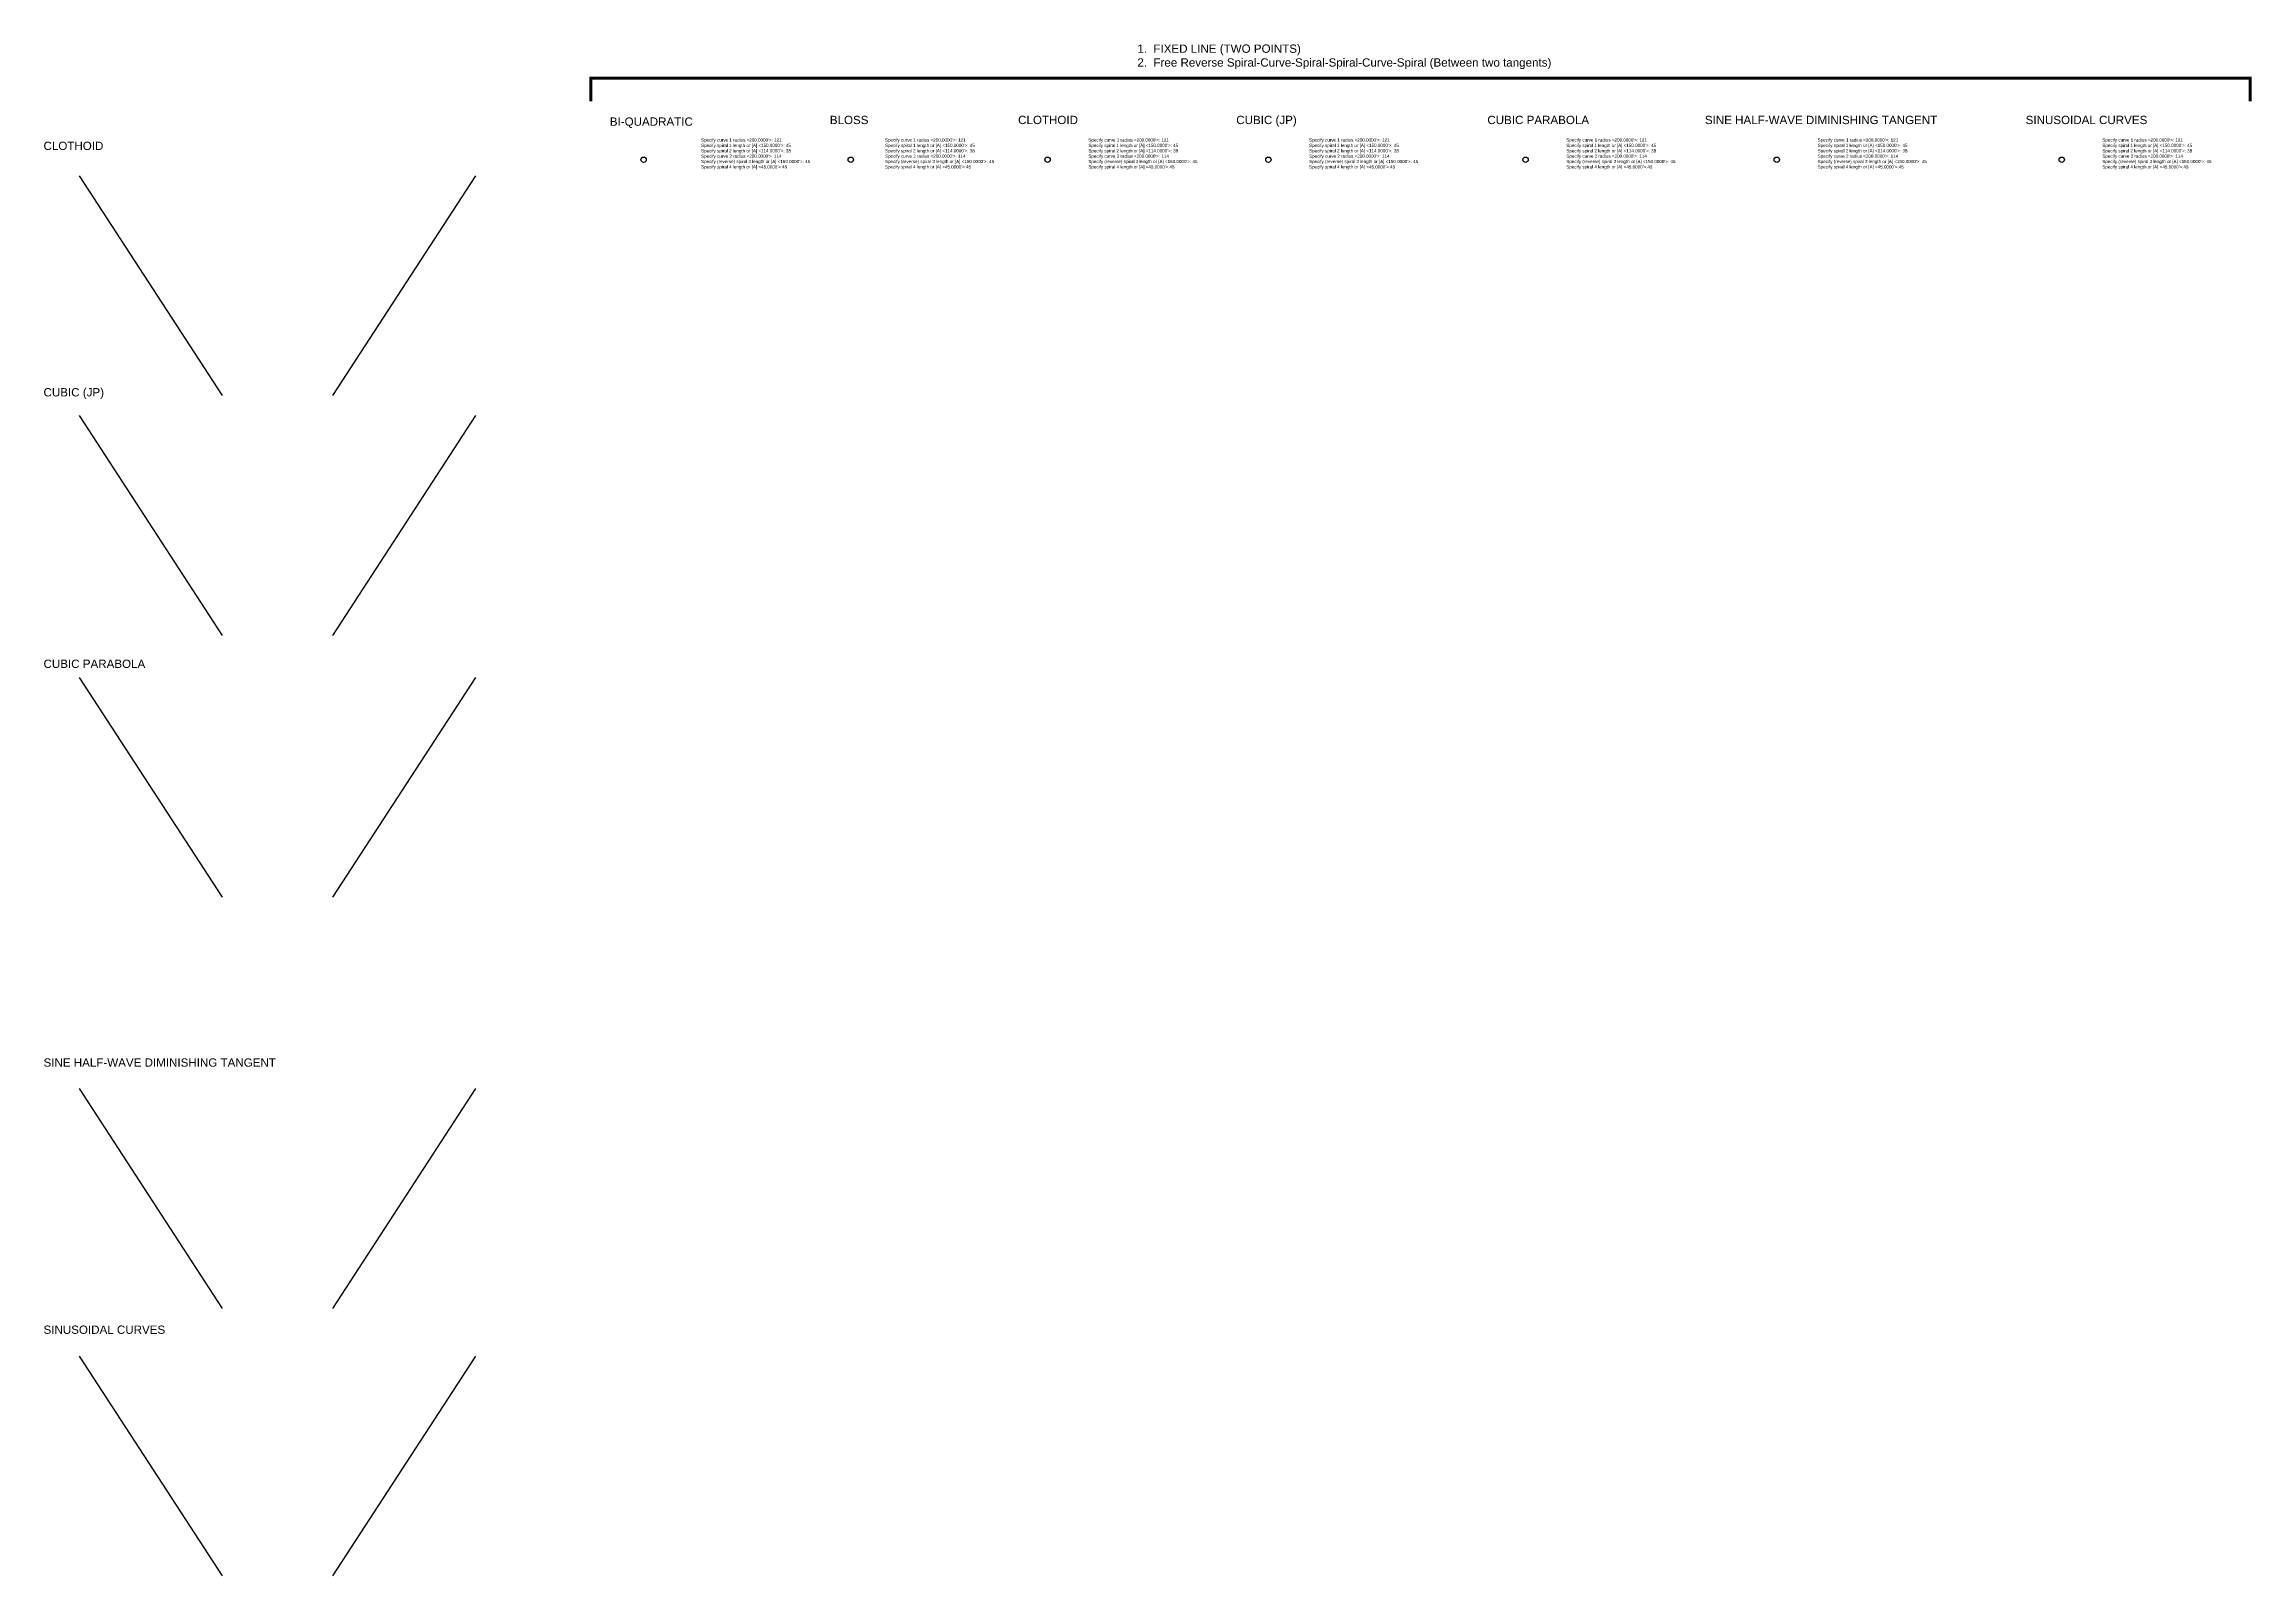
# Model space of a CAD drawing. Header units: feet. Extents: x 1000000 to 1065123, y 992134 to 1008392.
# Drawn here: x 1042882 to 1053529, y 993573 to 1000964 of the extents above; entities that cross this region are included whole.
import ezdxf

# ---------------------------------------------------------------- set-up
doc = ezdxf.new("R2010")
doc.units = ezdxf.units.FT
doc.header["$LTSCALE"] = 40
doc.header["$MEASUREMENT"] = 0
doc.styles.get("Standard").update_dxf_attribs({"font": 'arial.ttf'})

msp = doc.modelspace()

# ---------------------------------------------------------------- texts
at = {"char_height": 40, "attachment_point": 1}
for s, insert, width in [('{\\fArial CE|b0|i0|c238|p34;1.  FIXED LINE (TWO POINTS)\\P2.  Free Reverse Spiral-Curve-Spiral}-Spiral{\\fArial CE|b0|i0|c238|p34;-Curve-Spiral (Between two tangents)}', (1048154, 1000962), 2569.31), ('BI-QUADRATIC', (1045610, 1000610), 1993.56), ('BLOSS', (1046671, 1000618), 1993.56), ('CLOTHOID', (1047579, 1000618), 1993.56), ('CUBIC (JP)', (1048631, 1000618), 1993.56), ('{\\fArial CE|b0|i0|c238|p34;CUBIC }PARABOLA', (1049842, 1000618), 1993.56), ('SINE HALF-WAVE DIMINISHING TANGENT', (1050891, 1000618), 1993.56), ('SINUSOIDAL CURVES', (1052438, 1000618), 1993.56), ('CLOTHOID', (1042879, 1000493), 1993.56), ('CUBIC (JP)', (1042879, 999304), 1993.56), ('{\\fArial CE|b0|i0|c238|p34;CUBIC }PARABOLA', (1042879, 997994), 1993.56), ('SINE HALF-WAVE DIMINISHING TANGENT', (1042879, 996070), 1993.56), ('SINUSOIDAL CURVES', (1042879, 994781), 1993.56)]:
    msp.add_mtext(s, dxfattribs=dict(at, insert=insert, width=width))
at = {"char_height": 15.56, "attachment_point": 1}
for insert in [(1046050, 1000509), (1046937, 1000509), (1047918, 1000509), (1048982, 1000509), (1050223, 1000509), (1051435, 1000509), (1052808, 1000509)]:
    msp.add_mtext_dynamic_manual_height_columns("{\\fArial CE|b0|i0|c238|p34;Specify curve 1 radius <200.0000'>: 121\\PSpecify spiral 1 length or [A] <150.0000'>: 45\\PSpecify spiral 2 length or [A] <114.0000'>: 38\\PSpecify curve 2 radius <200.0000'>: 114\\PSpecify (reverse) spiral 3 length or [A] <150.0000'>: 45\\PSpecify spiral 4 length or [A] <45.0000'>:}45", width=553.37, gutter_width=1245, heights=[0], dxfattribs=dict(at, insert=insert))

# ---------------------------------------------------------------- linework, layer by layer
for p, q in [((1043051, 1000329), (1043741, 999269)), ((1044274, 999269), (1044964, 1000329)), ((1043051, 999172), (1043741, 998111)), ((1044274, 998111), (1044964, 999172)), ((1043051, 997908), (1043741, 996848)), ((1044274, 996848), (1044964, 997908)), ((1043051, 995924), (1043741, 994864)), ((1044274, 994864), (1044964, 995924)), ((1043051, 994633), (1043741, 993573)), ((1044274, 993573), (1044964, 994633))]:
    msp.add_line(p, q)
at = {"const_width": 15}
msp.add_lwpolyline([(1053521, 1000687), (1053521, 1000800), (1045518, 1000800), (1045518, 1000687)], dxfattribs=at)
for centre in [(1045773, 1000406), (1046772, 1000406), (1047721, 1000406), (1048786, 1000406), (1050026, 1000406), (1051238, 1000406), (1052612, 1000406)]:
    msp.add_circle(centre, 13.1)

msp.set_redraw_order([(e.dxf.handle, doc.entitydb.next_handle()) for e in msp.query("TEXT MTEXT ATTDEF DIMENSION ARC_DIMENSION")])  # texts and dimensions are drawn at this point

doc.saveas('drawing.dxf')
